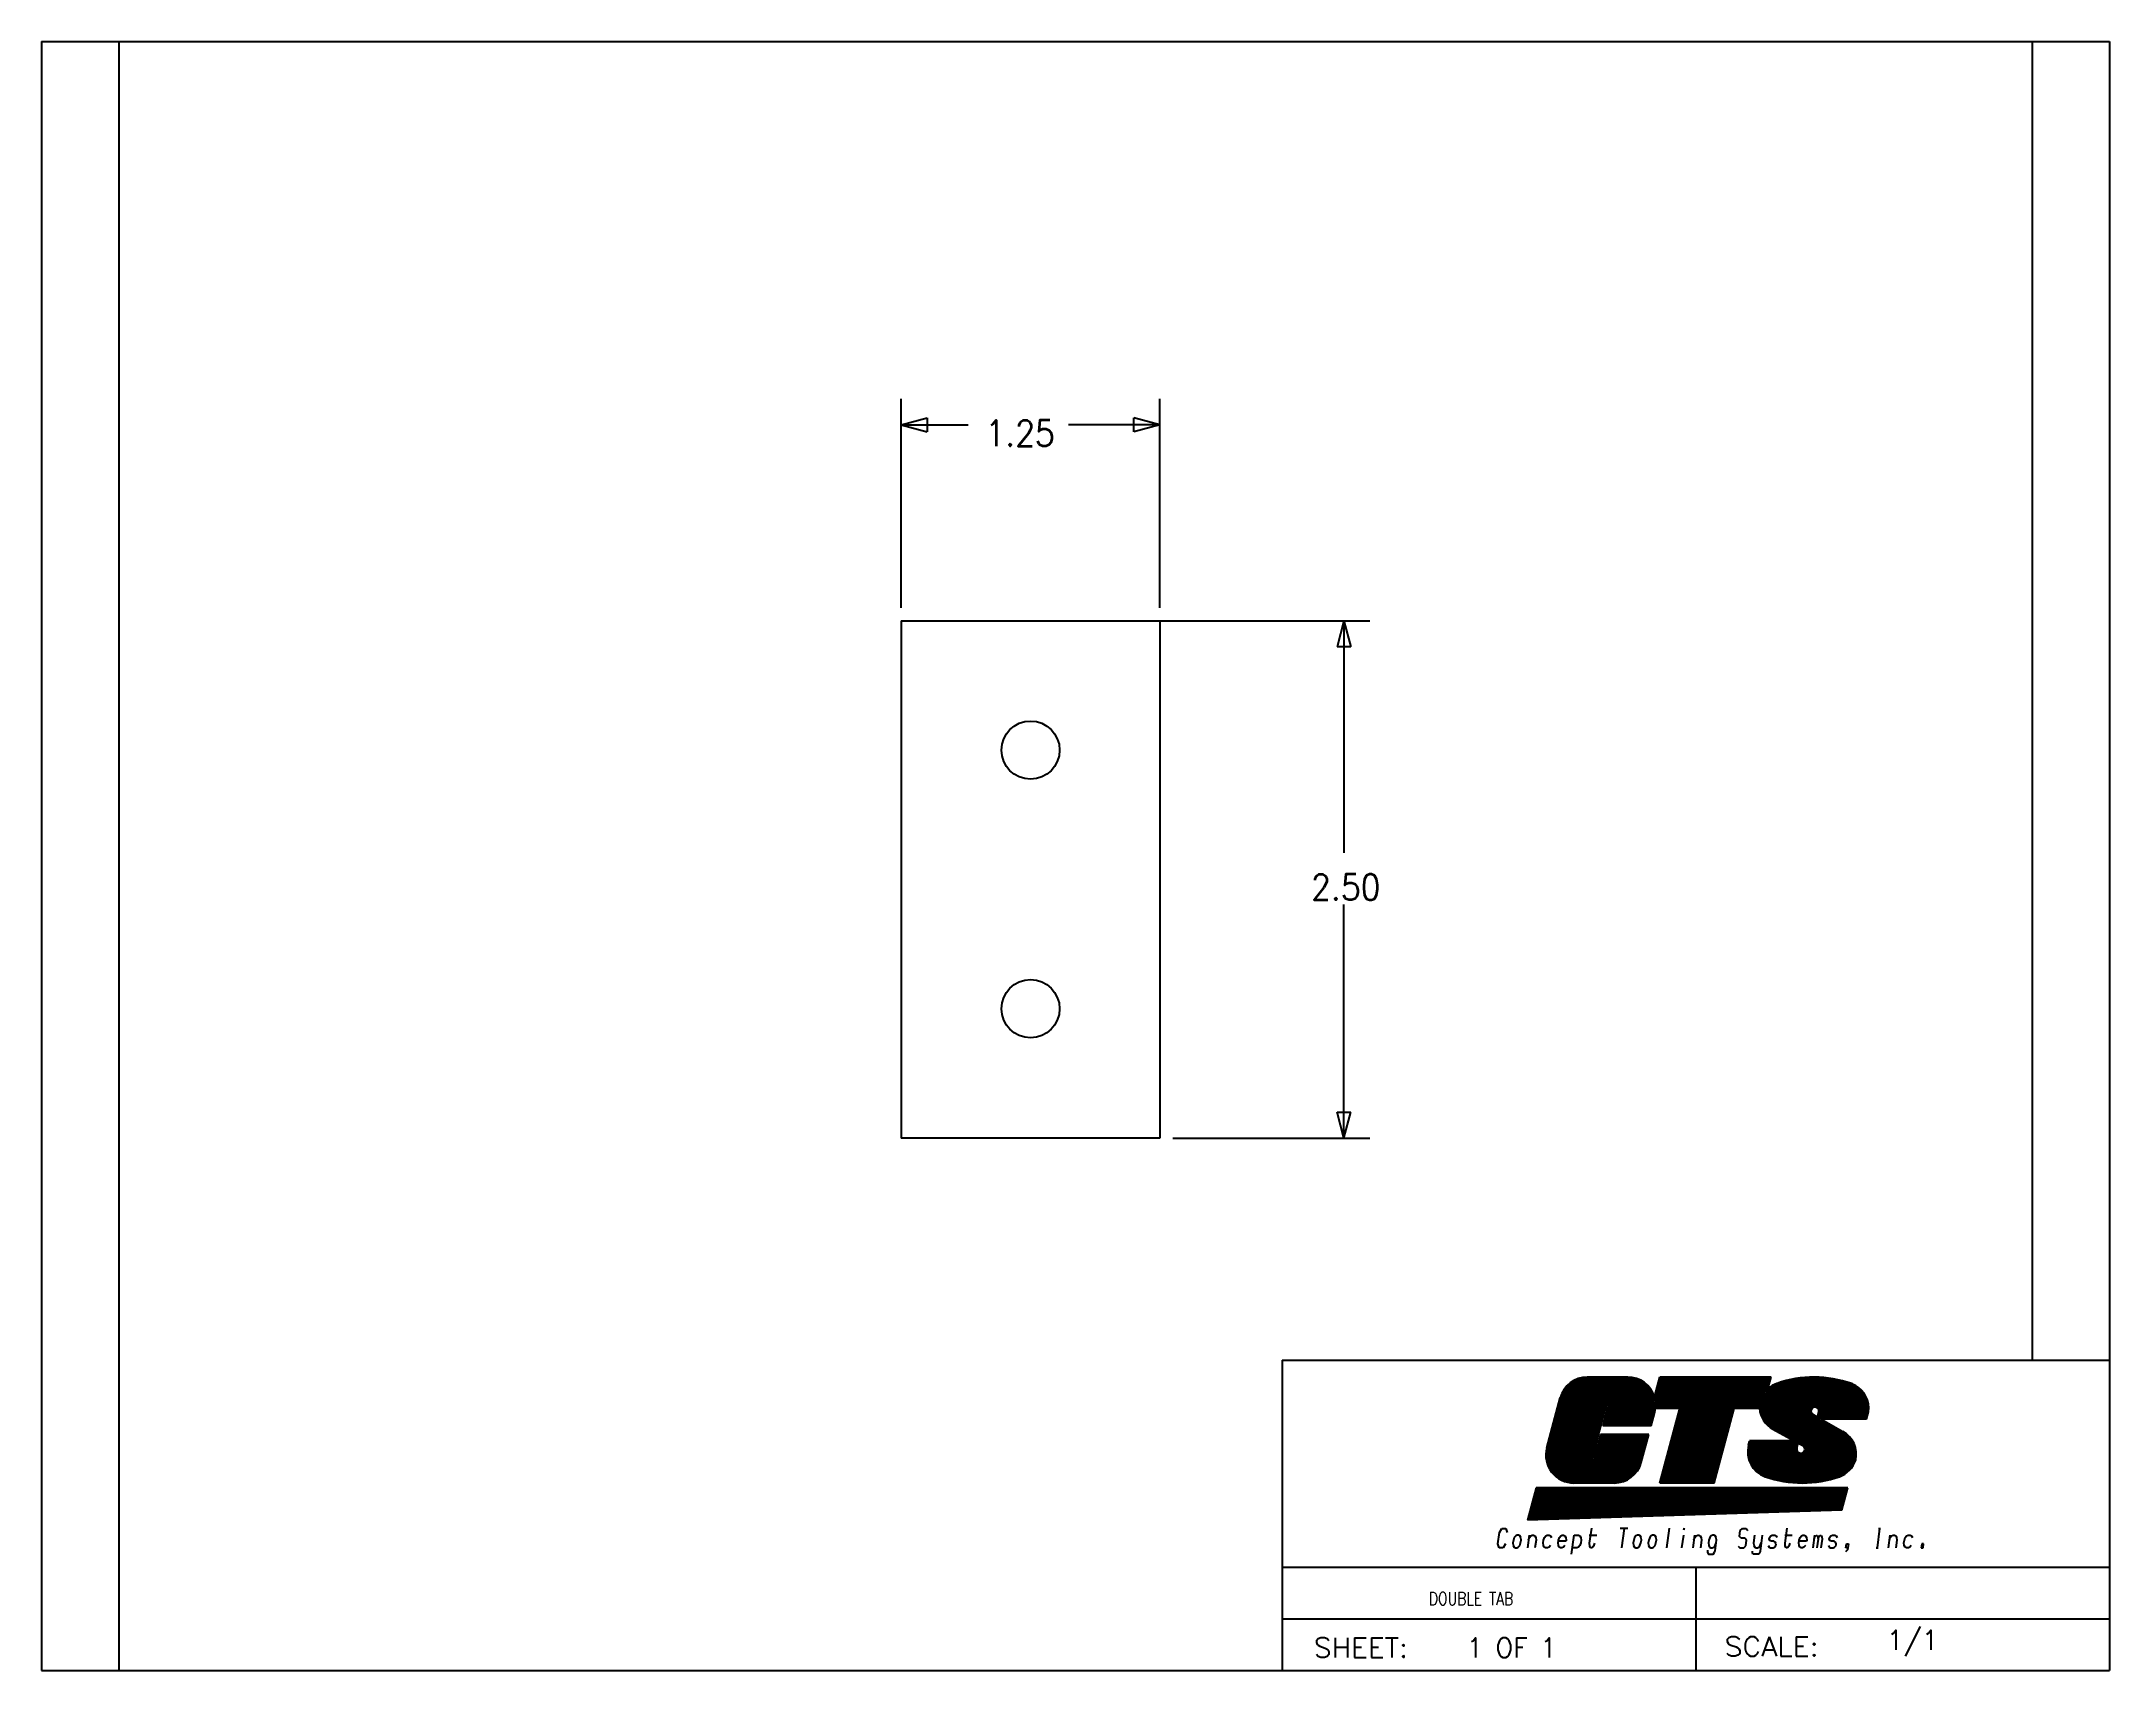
# Model space of a CAD drawing. Header units: inches. Extents: x 0.5 to 10.5, y 0.25 to 8.12.
import ezdxf

# ---------------------------------------------------------------- set-up
doc = ezdxf.new("R2010")
doc.units = ezdxf.units.IN
doc.header["$MEASUREMENT"] = 0
doc.layers.add('1', color=7, linetype='Continuous')
doc.styles.add('blockfont', font='simplex.shx')
doc.styles.add('kanji', font='simplex.shx', dxfattribs={"bigfont": 'bigfont'})
doc.dimstyles.get("Standard").update_dxf_attribs({"dimtxt": 0.18, "dimasz": 0.18, "dimexe": 0.18, "dimexo": 0.0625, "dimgap": 0.09, "dimtad": 0, "dimtih": 1, "dimtoh": 1, "dimdec": 4, "dimzin": 0, "dimdsep": 46, "dimtxsty": 'Standard', "dimcen": 0.09, "dimadec": 0, "dimazin": 0, "dimtfac": 1, "dimtdec": 4, "dimtofl": 0, "dimtmove": 0, "dimatfit": 3, "dimfxl": 0, "dimtolj": 1, "dimtzin": 0, "dimarcsym": 0})

msp = doc.modelspace()

# ---------------------------------------------------------------- texts
at = {"layer": '1', "color": 7, "attachment_point": 7, "line_spacing_factor": 0.903614}
for s, insert, char_height, style in [('\\W00.789;\\fsimplex.shx;DOUBLE TAB', (7.2082, 0.5668), 0.0625, 'blockfont'), ('\\W01.068;\\fsimplex.shx;SHEET:', (6.6518, 0.3142), 0.093775, 'kanji'), ('\\W00.964;\\fsimplex.shx;1 OF 1', (7.3913, 0.3142), 0.093775, 'kanji'), ('\\W01.079;\\fsimplex.shx;SCALE:', (8.6377, 0.3198), 0.093775, 'kanji'), ('\\W01.003;\\fsimplex.shx;1/1', (9.4226, 0.3198), 0.093775, 'kanji')]:
    msp.add_mtext(s, dxfattribs=dict(at, insert=insert, char_height=char_height, style=style))

# ---------------------------------------------------------------- blocks, each defined once
blk = doc.blocks.new('_D0')
at = {"layer": '1', "color": 7}
for p, q in [((5.3461, 5.3242), (6.9231, 5.3242)), ((6.7981, 5.3242), (6.7646, 5.1992)), ((6.7981, 5.3242), (6.7981, 4.2029)), ((6.7981, 5.3242), (6.8316, 5.1992)), ((6.8316, 5.1992), (6.7646, 5.1992)), ((6.7981, 2.8242), (6.7981, 3.9529)), ((6.7981, 2.8242), (6.7646, 2.9492)), ((6.7646, 2.9492), (6.8316, 2.9492)), ((6.7981, 2.8242), (6.8316, 2.9492)), ((5.9701, 2.8242), (6.9231, 2.8242))]:
    blk.add_line(p, q, dxfattribs=at)
at = {"layer": '1', "color": 7, "insert": (6.6389, 3.975), "char_height": 0.125, "attachment_point": 7, "line_spacing_factor": 0.903614, "style": 'blockfont'}
blk.add_mtext('\\W00.896;\\fsimplex.shx;2.50', dxfattribs=at)
blk = doc.blocks.new('_D1')
at = {"layer": '1', "color": 7}
for p, q in [((4.6576, 5.3867), (4.6576, 6.3966)), ((4.6576, 6.2716), (4.7826, 6.3051)), ((4.7826, 6.3051), (4.7826, 6.2381)), ((5.9076, 6.2716), (5.7826, 6.3051)), ((5.7826, 6.2381), (5.7826, 6.3051)), ((5.9076, 5.3867), (5.9076, 6.3966)), ((4.6576, 6.2716), (4.9814, 6.2716)), ((4.6576, 6.2716), (4.7826, 6.2381)), ((5.9076, 6.2716), (5.4655, 6.2716)), ((5.9076, 6.2716), (5.7826, 6.2381))]:
    blk.add_line(p, q, dxfattribs=at)
at = {"layer": '1', "color": 7, "insert": (5.0642, 6.1687), "char_height": 0.125, "attachment_point": 7, "line_spacing_factor": 0.903614, "style": 'blockfont'}
blk.add_mtext('\\W00.896;\\fsimplex.shx;1.25', dxfattribs=at)

# ---------------------------------------------------------------- dimensions: what is measured, and where the dimension line sits
at = {"layer": '1', "color": 7, "lineweight": -3}
dim = msp.add_linear_dim(base=(5.9076, 6.2716), p1=(4.6576, 5.3867), p2=(5.9076, 5.3867), text=' <> ', dimstyle='Standard', override={"dimtxt": 0.125, "dimasz": 0.125, "dimexe": 0.125, "dimgap": 0.0625, "dimdec": 2, "dimblk1": 'CLOSEDBLANK', "dimclrd": 7, "dimclre": 7, "dimclrt": 7, "dimtm": -0.005, "dimtdec": 3}, dxfattribs=at)
dim.commit()
dim.dimension.update_dxf_attribs({"geometry": '_D1', "text_midpoint": (5.2234, 6.2716)})
dim = msp.add_linear_dim(base=(6.7981, 2.8242), p1=(5.3461, 5.3242), p2=(5.9701, 2.8242), angle=90, text=' <> ', dimstyle='Standard', override={"dimtxt": 0.125, "dimasz": 0.125, "dimexe": 0.125, "dimgap": 0.0625, "dimdec": 2, "dimblk1": 'CLOSEDBLANK', "dimclrd": 7, "dimclre": 7, "dimclrt": 7, "dimtm": -0.005, "dimtdec": 3}, dxfattribs=at)
dim.commit()
dim.dimension.update_dxf_attribs({"geometry": '_D0', "text_midpoint": (6.7981, 4.0779)})

# ---------------------------------------------------------------- linework, layer by layer
at = {"layer": '1', "color": 7}
for p, q in [((0.5, 8.125), (10.5, 8.125)), ((0.5, 8.125), (0.5, 0.25)), ((0.875, 8.125), (0.875, 0.25)), ((10.125, 8.125), (10.125, 1.75)), ((10.5, 8.125), (10.5, 0.25)), ((6.5, 1.75), (10.5, 1.75)), ((6.5, 1.75), (6.5, 0.25)), ((8.1699, 1.6688), (7.974, 1.6688)), ((8.1699, 1.6638), (7.974, 1.6638)), ((8.1699, 1.6588), (7.974, 1.6588)), ((8.2973, 1.5262), (8.3328, 1.6588)), ((8.2993, 1.5724), (8.3251, 1.6688)), ((8.2995, 1.554), (8.329, 1.6638)), ((8.8629, 1.6688), (8.3251, 1.6688)), ((8.8564, 1.6638), (8.329, 1.6638)), ((8.8498, 1.6588), (8.3328, 1.6588)), ((8.8203, 1.5485), (8.8498, 1.6588)), ((8.8376, 1.594), (8.8564, 1.6638)), ((8.8477, 1.6121), (8.8629, 1.6688)), ((7.7787, 1.3266), (7.8436, 1.5688)), ((7.7836, 1.3253), (7.8485, 1.5675)), ((7.7884, 1.324), (7.8533, 1.5662)), ((8.0604, 1.5536), (7.987, 1.2798)), ((8.0652, 1.5523), (7.9918, 1.2785)), ((8.07, 1.551), (7.9967, 1.2772)), ((8.0799, 1.5483), (8.0492, 1.434)), ((8.0847, 1.547), (8.0558, 1.439)), ((8.0895, 1.5457), (8.0623, 1.444)), ((8.2752, 1.444), (8.2907, 1.5015)), ((8.2791, 1.439), (8.2955, 1.5002)), ((8.2945, 1.5709), (8.2995, 1.554)), ((8.4345, 1.5262), (8.2973, 1.5262)), ((8.2988, 1.5168), (8.2994, 1.5212)), ((8.4279, 1.5212), (8.2994, 1.5212)), ((8.4214, 1.5162), (8.3038, 1.5162)), ((8.3251, 1.1567), (8.4214, 1.5162)), ((8.3316, 1.1617), (8.4279, 1.5212)), ((8.3381, 1.1667), (8.4345, 1.5262)), ((8.5808, 1.1667), (8.6771, 1.5262)), ((8.5846, 1.1617), (8.6809, 1.5212)), ((8.5884, 1.1567), (8.6848, 1.5162)), ((8.8143, 1.5262), (8.6771, 1.5262)), ((8.8111, 1.5212), (8.6809, 1.5212)), ((8.8066, 1.5162), (8.6848, 1.5162)), ((8.8116, 1.5167), (8.8111, 1.5212)), ((8.8143, 1.5262), (8.816, 1.5326)), ((8.816, 1.5326), (8.8203, 1.5485)), ((9.3167, 1.4752), (9.324, 1.5027)), ((9.3205, 1.4702), (9.329, 1.5018)), ((9.3243, 1.4652), (9.3339, 1.5008)), ((9.329, 1.5021), (9.329, 1.5018)), ((9.3339, 1.5014), (9.3339, 1.5008)), ((8.2829, 1.434), (8.0492, 1.434)), ((8.2791, 1.439), (8.0558, 1.439)), ((8.2752, 1.444), (8.0623, 1.444)), ((8.2829, 1.434), (8.3003, 1.4989)), ((8.8717, 1.4174), (8.9754, 1.3602)), ((8.8741, 1.4218), (8.9948, 1.3552)), ((8.8765, 1.4262), (9.0209, 1.3466)), ((9.0609, 1.4791), (9.2058, 1.397)), ((9.0633, 1.4834), (9.0894, 1.4687)), ((9.0658, 1.4878), (9.0875, 1.4755)), ((9.0866, 1.4702), (9.2083, 1.4013)), ((9.0875, 1.4755), (9.0939, 1.4995)), ((9.0913, 1.4702), (9.0988, 1.4983)), ((9.3205, 1.4702), (9.0913, 1.4702)), ((9.0978, 1.4752), (9.1036, 1.497)), ((9.3167, 1.4752), (9.0978, 1.4752)), ((9.3243, 1.4652), (9.1055, 1.4652)), ((9.1055, 1.4652), (9.2107, 1.4057)), ((8.0378, 1.3915), (8.0065, 1.2745)), ((8.0417, 1.3865), (8.0113, 1.2732)), ((8.0455, 1.3815), (8.0162, 1.2719)), ((8.2715, 1.3915), (8.0378, 1.3915)), ((8.265, 1.3865), (8.0417, 1.3865)), ((8.2585, 1.3815), (8.0455, 1.3815)), ((8.2258, 1.2593), (8.2585, 1.3815)), ((8.2306, 1.258), (8.265, 1.3865)), ((8.2354, 1.2567), (8.2715, 1.3915)), ((8.7541, 1.3402), (8.7595, 1.3602)), ((8.7589, 1.3389), (8.7633, 1.3552)), ((8.9754, 1.3602), (8.7595, 1.3602)), ((8.9907, 1.3552), (8.7633, 1.3552)), ((8.7638, 1.3376), (8.7672, 1.3502)), ((8.9842, 1.3502), (8.7672, 1.3502)), ((8.9784, 1.3285), (8.9842, 1.3502)), ((8.9832, 1.3272), (8.9907, 1.3552)), ((8.9881, 1.3259), (8.9944, 1.3497)), ((8.9925, 1.3565), (9.0184, 1.3422)), ((8.9944, 1.3497), (9.016, 1.3378)), ((9.2675, 1.2693), (9.2676, 1.2696)), ((9.2676, 1.2698), (9.2676, 1.2696)), ((9.2722, 1.2677), (9.2724, 1.2683)), ((9.2725, 1.2688), (9.2724, 1.2683)), ((7.727, 1.1337), (7.6852, 0.9775)), ((7.7309, 1.1287), (7.6918, 0.9827)), ((7.7347, 1.1237), (7.6983, 0.9879)), ((9.2337, 1.1337), (7.727, 1.1337)), ((9.2272, 1.1287), (7.7309, 1.1287)), ((9.2206, 1.1237), (7.7347, 1.1237)), ((8.105, 1.1667), (7.9091, 1.1667)), ((8.105, 1.1617), (7.9091, 1.1617)), ((8.105, 1.1567), (7.9091, 1.1567)), ((8.5884, 1.1567), (8.3251, 1.1567)), ((8.5846, 1.1617), (8.3316, 1.1617)), ((8.5808, 1.1667), (8.3381, 1.1667)), ((9.1971, 1.0359), (9.2206, 1.1237)), ((9.201, 1.031), (9.2272, 1.1287)), ((9.2049, 1.0262), (9.2337, 1.1337)), ((9.2049, 1.0262), (7.6852, 0.9775)), ((9.201, 1.031), (7.6918, 0.9827)), ((9.1971, 1.0359), (7.6983, 0.9879)), ((7.542, 0.8621), (7.5495, 0.9179)), ((7.5495, 0.9179), (7.561, 0.9369)), ((7.561, 0.9369), (7.5799, 0.9369)), ((7.5799, 0.9369), (7.5864, 0.9179)), ((7.6282, 0.9019), (7.6217, 0.893)), ((7.6357, 0.9049), (7.6282, 0.9019)), ((7.6417, 0.9049), (7.6357, 0.9049)), ((7.6481, 0.9019), (7.6417, 0.9049)), ((7.6526, 0.893), (7.6481, 0.9019)), ((7.6929, 0.9049), (7.6849, 0.8431)), ((7.6944, 0.893), (7.7009, 0.9019)), ((7.7009, 0.9019), (7.7084, 0.9049)), ((7.7084, 0.9049), (7.7144, 0.9049)), ((7.7144, 0.9049), (7.7209, 0.9019)), ((7.7209, 0.9019), (7.7253, 0.893)), ((7.7671, 0.893), (7.7736, 0.9019)), ((7.7736, 0.9019), (7.7811, 0.9049)), ((7.7811, 0.9049), (7.7906, 0.9049)), ((7.7906, 0.9049), (7.7971, 0.9019)), ((7.7971, 0.9019), (7.8015, 0.893)), ((7.8398, 0.893), (7.8463, 0.9019)), ((7.8463, 0.9019), (7.8538, 0.9049)), ((7.8538, 0.9049), (7.8598, 0.9049)), ((7.8598, 0.9049), (7.8663, 0.9019)), ((7.8663, 0.9019), (7.8708, 0.893)), ((7.8986, 0.8132), (7.911, 0.9049)), ((7.911, 0.9049), (7.9325, 0.9049)), ((7.9325, 0.9049), (7.939, 0.9019)), ((7.939, 0.9019), (7.9435, 0.893)), ((7.9838, 0.9049), (8.0207, 0.9049)), ((7.9857, 0.866), (7.9957, 0.9379)), ((8.1706, 0.9369), (8.1337, 0.9369)), ((8.1521, 0.9369), (8.1396, 0.8431)), ((8.2099, 0.9019), (8.2034, 0.893)), ((8.2173, 0.9049), (8.2099, 0.9019)), ((8.2233, 0.9049), (8.2173, 0.9049)), ((8.2298, 0.9019), (8.2233, 0.9049)), ((8.2343, 0.893), (8.2298, 0.9019)), ((8.2826, 0.9019), (8.2761, 0.893)), ((8.29, 0.9049), (8.2826, 0.9019)), ((8.296, 0.9049), (8.29, 0.9049)), ((8.3025, 0.9019), (8.296, 0.9049)), ((8.307, 0.893), (8.3025, 0.9019)), ((8.3702, 0.9379), (8.3578, 0.8431)), ((8.4389, 0.9049), (8.4305, 0.8431)), ((8.4429, 0.9379), (8.4414, 0.9349)), ((8.4414, 0.9349), (8.4419, 0.9309)), ((8.4419, 0.9309), (8.4434, 0.9349)), ((8.4434, 0.9349), (8.4429, 0.9379)), ((8.4927, 0.9049), (8.4847, 0.8431)), ((8.4942, 0.893), (8.5007, 0.9019)), ((8.5007, 0.9019), (8.5082, 0.9049)), ((8.5082, 0.9049), (8.5141, 0.9049)), ((8.5141, 0.9049), (8.5206, 0.9019)), ((8.5206, 0.9019), (8.5251, 0.893)), ((8.5734, 0.9019), (8.5669, 0.893)), ((8.5809, 0.9049), (8.5734, 0.9019)), ((8.5868, 0.9049), (8.5809, 0.9049)), ((8.5933, 0.9019), (8.5868, 0.9049)), ((8.5978, 0.893), (8.5933, 0.9019)), ((8.7098, 0.899), (8.7133, 0.9279)), ((8.7133, 0.9279), (8.7243, 0.9369)), ((8.7243, 0.9369), (8.7432, 0.9369)), ((8.7432, 0.9369), (8.7512, 0.9279)), ((8.7835, 0.9049), (8.7785, 0.868)), ((8.8204, 0.9049), (8.8099, 0.8271)), ((8.8547, 0.893), (8.8612, 0.9019)), ((8.8612, 0.9019), (8.8687, 0.9049)), ((8.8687, 0.9049), (8.8807, 0.9049)), ((8.8807, 0.9049), (8.8871, 0.9019)), ((8.8871, 0.9019), (8.8916, 0.893)), ((8.9289, 0.9049), (8.9658, 0.9049)), ((8.9309, 0.866), (8.9409, 0.9379)), ((9.0031, 0.893), (9.0096, 0.9019)), ((9.0096, 0.9019), (9.0171, 0.9049)), ((9.0171, 0.9049), (9.0231, 0.9049)), ((9.0231, 0.9049), (9.0296, 0.9019)), ((9.0296, 0.9019), (9.0341, 0.893)), ((9.0664, 0.8431), (9.0743, 0.9049)), ((9.0748, 0.897), (9.0808, 0.9039)), ((9.0808, 0.9039), (9.0858, 0.9039)), ((9.0858, 0.9039), (9.0898, 0.897)), ((9.0933, 0.897), (9.0993, 0.9039)), ((9.0993, 0.9039), (9.1053, 0.9039)), ((9.1053, 0.9039), (9.1088, 0.897)), ((9.1456, 0.893), (9.152, 0.9019)), ((9.152, 0.9019), (9.1595, 0.9049)), ((9.1595, 0.9049), (9.1715, 0.9049)), ((9.1715, 0.9049), (9.178, 0.9019)), ((9.178, 0.9019), (9.1825, 0.893)), ((9.3876, 0.9369), (9.3756, 0.8431)), ((9.3831, 0.9369), (9.3926, 0.9369)), ((9.4379, 0.9049), (9.4299, 0.8431)), ((9.4394, 0.893), (9.4459, 0.9019)), ((9.4459, 0.9019), (9.4533, 0.9049)), ((9.4533, 0.9049), (9.4593, 0.9049)), ((9.4593, 0.9049), (9.4658, 0.9019)), ((9.4658, 0.9019), (9.4703, 0.893)), ((9.5121, 0.893), (9.5186, 0.9019)), ((9.5186, 0.9019), (9.526, 0.9049)), ((9.526, 0.9049), (9.5355, 0.9049)), ((9.5355, 0.9049), (9.542, 0.9019)), ((9.542, 0.9019), (9.5465, 0.893)), ((7.5485, 0.8431), (7.542, 0.8621)), ((7.567, 0.8431), (7.5485, 0.8431)), ((7.5784, 0.8621), (7.567, 0.8431)), ((7.6172, 0.881), (7.6152, 0.868)), ((7.6152, 0.868), (7.6167, 0.8551)), ((7.6167, 0.8551), (7.6207, 0.8461)), ((7.6217, 0.893), (7.6172, 0.881)), ((7.6207, 0.8461), (7.6272, 0.8431)), ((7.6272, 0.8431), (7.6337, 0.8431)), ((7.6337, 0.8431), (7.6407, 0.8461)), ((7.6407, 0.8461), (7.6476, 0.8551)), ((7.6476, 0.8551), (7.6521, 0.868)), ((7.6521, 0.868), (7.6541, 0.881)), ((7.6541, 0.881), (7.6526, 0.893)), ((7.6899, 0.881), (7.6944, 0.893)), ((7.7268, 0.881), (7.7214, 0.8431)), ((7.7253, 0.893), (7.7268, 0.881)), ((7.7606, 0.868), (7.7626, 0.881)), ((7.7621, 0.8551), (7.7606, 0.868)), ((7.7661, 0.8461), (7.7621, 0.8551)), ((7.7626, 0.881), (7.7671, 0.893)), ((7.7726, 0.8431), (7.7661, 0.8461)), ((7.7826, 0.8431), (7.7726, 0.8431)), ((7.7896, 0.8461), (7.7826, 0.8431)), ((7.7961, 0.8551), (7.7896, 0.8461)), ((7.8334, 0.868), (7.8353, 0.881)), ((7.8349, 0.8551), (7.8334, 0.868)), ((7.8713, 0.875), (7.8344, 0.875)), ((7.8388, 0.8461), (7.8349, 0.8551)), ((7.8353, 0.881), (7.8398, 0.893)), ((7.8453, 0.8431), (7.8388, 0.8461)), ((7.8518, 0.8431), (7.8453, 0.8431)), ((7.8588, 0.8461), (7.8518, 0.8431)), ((7.8658, 0.8551), (7.8588, 0.8461)), ((7.8708, 0.893), (7.8723, 0.881)), ((7.8723, 0.881), (7.8713, 0.875)), ((7.9245, 0.8431), (7.9031, 0.8431)), ((7.9315, 0.8461), (7.9245, 0.8431)), ((7.9385, 0.8551), (7.9315, 0.8461)), ((7.943, 0.868), (7.9385, 0.8551)), ((7.945, 0.881), (7.943, 0.868)), ((7.9435, 0.893), (7.945, 0.881)), ((7.9862, 0.8521), (7.9857, 0.866)), ((7.9907, 0.8441), (7.9862, 0.8521)), ((7.9977, 0.8441), (7.9907, 0.8441)), ((8.0042, 0.8521), (7.9977, 0.8441)), ((8.0087, 0.866), (8.0042, 0.8521)), ((8.1989, 0.881), (8.1969, 0.868)), ((8.1969, 0.868), (8.1984, 0.8551)), ((8.1984, 0.8551), (8.2024, 0.8461)), ((8.2034, 0.893), (8.1989, 0.881)), ((8.2024, 0.8461), (8.2089, 0.8431)), ((8.2089, 0.8431), (8.2153, 0.8431)), ((8.2153, 0.8431), (8.2223, 0.8461)), ((8.2223, 0.8461), (8.2293, 0.8551)), ((8.2293, 0.8551), (8.2338, 0.868)), ((8.2338, 0.868), (8.2358, 0.881)), ((8.2358, 0.881), (8.2343, 0.893)), ((8.2716, 0.881), (8.2696, 0.868)), ((8.2696, 0.868), (8.2711, 0.8551)), ((8.2711, 0.8551), (8.2751, 0.8461)), ((8.2761, 0.893), (8.2716, 0.881)), ((8.2751, 0.8461), (8.2816, 0.8431)), ((8.2816, 0.8431), (8.288, 0.8431)), ((8.288, 0.8431), (8.295, 0.8461)), ((8.295, 0.8461), (8.302, 0.8551)), ((8.302, 0.8551), (8.3065, 0.868)), ((8.3065, 0.868), (8.3085, 0.881)), ((8.3085, 0.881), (8.307, 0.893)), ((8.4897, 0.881), (8.4942, 0.893)), ((8.5266, 0.881), (8.5211, 0.8431)), ((8.5251, 0.893), (8.5266, 0.881)), ((8.5559, 0.8321), (8.5554, 0.8222)), ((8.5554, 0.8222), (8.5584, 0.8142)), ((8.5584, 0.8142), (8.5614, 0.8132)), ((8.5624, 0.881), (8.5604, 0.868)), ((8.5604, 0.868), (8.5619, 0.8551)), ((8.5614, 0.8132), (8.5814, 0.8132)), ((8.5619, 0.8551), (8.5659, 0.8461)), ((8.5669, 0.893), (8.5624, 0.881)), ((8.5659, 0.8461), (8.5724, 0.8431)), ((8.5724, 0.8431), (8.5789, 0.8431)), ((8.5789, 0.8431), (8.5858, 0.8461)), ((8.5814, 0.8132), (8.5853, 0.8142)), ((8.5853, 0.8142), (8.5903, 0.8222)), ((8.5858, 0.8461), (8.5928, 0.8551)), ((8.5903, 0.8222), (8.5923, 0.8291)), ((8.5923, 0.8291), (8.5993, 0.881)), ((8.5928, 0.8551), (8.5973, 0.868)), ((8.5993, 0.881), (8.5978, 0.893)), ((8.7033, 0.8521), (8.7113, 0.8431)), ((8.7183, 0.89), (8.7098, 0.899)), ((8.7113, 0.8431), (8.7308, 0.8431)), ((8.7367, 0.89), (8.7183, 0.89)), ((8.7308, 0.8431), (8.7412, 0.8531)), ((8.7447, 0.88), (8.7367, 0.89)), ((8.7412, 0.8531), (8.7447, 0.88)), ((8.773, 0.8192), (8.773, 0.8271)), ((8.775, 0.8132), (8.773, 0.8192)), ((8.777, 0.8132), (8.775, 0.8132)), ((8.802, 0.8132), (8.777, 0.8132)), ((8.7785, 0.868), (8.78, 0.8551)), ((8.78, 0.8551), (8.784, 0.8461)), ((8.784, 0.8461), (8.7905, 0.8431)), ((8.7905, 0.8431), (8.797, 0.8431)), ((8.797, 0.8431), (8.804, 0.8461)), ((8.8045, 0.8132), (8.802, 0.8132)), ((8.804, 0.8461), (8.8109, 0.8551)), ((8.808, 0.8192), (8.8045, 0.8132)), ((8.8099, 0.8271), (8.808, 0.8192)), ((8.8109, 0.8551), (8.8154, 0.868)), ((8.8497, 0.8551), (8.8537, 0.8461)), ((8.8537, 0.885), (8.8547, 0.893)), ((8.8582, 0.877), (8.8537, 0.885)), ((8.8537, 0.8461), (8.8602, 0.8431)), ((8.8647, 0.875), (8.8582, 0.877)), ((8.8602, 0.8431), (8.8727, 0.8431)), ((8.8767, 0.875), (8.8647, 0.875)), ((8.8727, 0.8431), (8.8797, 0.8461)), ((8.8832, 0.871), (8.8767, 0.875)), ((8.8797, 0.8461), (8.8866, 0.8551)), ((8.8876, 0.8631), (8.8832, 0.871)), ((8.8866, 0.8551), (8.8876, 0.8631)), ((8.9314, 0.8521), (8.9309, 0.866)), ((8.9359, 0.8441), (8.9314, 0.8521)), ((8.9429, 0.8441), (8.9359, 0.8441)), ((8.9494, 0.8521), (8.9429, 0.8441)), ((8.9539, 0.866), (8.9494, 0.8521)), ((8.9967, 0.868), (8.9986, 0.881)), ((8.9981, 0.8551), (8.9967, 0.868)), ((9.0346, 0.875), (8.9976, 0.875)), ((9.0021, 0.8461), (8.9981, 0.8551)), ((8.9986, 0.881), (9.0031, 0.893)), ((9.0086, 0.8431), (9.0021, 0.8461)), ((9.0151, 0.8431), (9.0086, 0.8431)), ((9.0221, 0.8461), (9.0151, 0.8431)), ((9.0291, 0.8551), (9.0221, 0.8461)), ((9.0341, 0.893), (9.0355, 0.881)), ((9.0355, 0.881), (9.0346, 0.875)), ((9.0719, 0.886), (9.0748, 0.897)), ((9.0908, 0.886), (9.0848, 0.8431)), ((9.0898, 0.897), (9.0908, 0.886)), ((9.0908, 0.886), (9.0933, 0.897)), ((9.1093, 0.886), (9.1033, 0.8431)), ((9.1088, 0.897), (9.1093, 0.886)), ((9.1406, 0.8551), (9.1446, 0.8461)), ((9.1446, 0.885), (9.1456, 0.893)), ((9.149, 0.877), (9.1446, 0.885)), ((9.1446, 0.8461), (9.151, 0.8431)), ((9.1555, 0.875), (9.149, 0.877)), ((9.151, 0.8431), (9.1635, 0.8431)), ((9.1675, 0.875), (9.1555, 0.875)), ((9.1635, 0.8431), (9.1705, 0.8461)), ((9.174, 0.871), (9.1675, 0.875)), ((9.1705, 0.8461), (9.1775, 0.8551)), ((9.1785, 0.8631), (9.174, 0.871)), ((9.1775, 0.8551), (9.1785, 0.8631)), ((9.2332, 0.8341), (9.2227, 0.8242)), ((9.2252, 0.8431), (9.2277, 0.8621)), ((9.2347, 0.8431), (9.2252, 0.8431)), ((9.2277, 0.8621), (9.2372, 0.8621)), ((9.2372, 0.8621), (9.2332, 0.8341)), ((9.3707, 0.8431), (9.3801, 0.8431)), ((9.4349, 0.881), (9.4394, 0.893)), ((9.4718, 0.881), (9.4663, 0.8431)), ((9.4703, 0.893), (9.4718, 0.881)), ((9.5056, 0.868), (9.5076, 0.881)), ((9.5071, 0.8551), (9.5056, 0.868)), ((9.5111, 0.8461), (9.5071, 0.8551)), ((9.5076, 0.881), (9.5121, 0.893)), ((9.5176, 0.8431), (9.5111, 0.8461)), ((9.5275, 0.8431), (9.5176, 0.8431)), ((9.5345, 0.8461), (9.5275, 0.8431)), ((9.541, 0.8551), (9.5345, 0.8461)), ((9.5913, 0.8621), (9.5888, 0.8431)), ((9.5888, 0.8431), (9.5982, 0.8431)), ((9.6007, 0.8621), (9.5913, 0.8621)), ((9.5982, 0.8431), (9.6007, 0.8621)), ((6.5, 0.75), (10.5, 0.75)), ((8.5, 0.75), (8.5, 0.25)), ((6.5, 0.5), (10.5, 0.5)), ((0.5, 0.25), (10.5, 0.25))]:
    msp.add_line(p, q, dxfattribs=at)
at = {"layer": '1', "color": 252}
for p, q in [((4.6576, 5.3242), (5.9076, 5.3242)), ((4.6576, 5.3242), (4.6576, 2.8242)), ((5.9076, 5.3242), (5.9076, 2.8242)), ((5.9076, 2.8242), (4.6576, 2.8242))]:
    msp.add_line(p, q, dxfattribs=at)
at = {"layer": '1', "color": 98}
for p, q in [((7.7845, 1.2816), (7.8711, 1.6048)), ((7.7873, 1.2638), (7.8824, 1.6189)), ((7.7911, 1.2503), (7.8925, 1.6286)), ((7.7957, 1.2392), (7.902, 1.636)), ((7.8006, 1.2296), (7.911, 1.6418)), ((7.8058, 1.2212), (7.9198, 1.6465)), ((7.8114, 1.2138), (7.9283, 1.6502)), ((7.8171, 1.2071), (7.9366, 1.6531)), ((7.823, 1.2011), (7.9447, 1.6553)), ((7.829, 1.1957), (7.9526, 1.657)), ((7.8352, 1.1909), (7.9606, 1.6588)), ((7.8415, 1.1865), (7.9681, 1.6587)), ((7.848, 1.1826), (7.9756, 1.6588)), ((7.8546, 1.1792), (7.9831, 1.6588)), ((7.8613, 1.1762), (7.9906, 1.6588)), ((7.8681, 1.1736), (7.9981, 1.6588)), ((7.875, 1.1714), (8.0056, 1.6588)), ((7.882, 1.1696), (8.0131, 1.6588)), ((7.8892, 1.1683), (8.0206, 1.6588)), ((7.8964, 1.1673), (8.0281, 1.6588)), ((7.9037, 1.1667), (8.0356, 1.6588)), ((7.9112, 1.1667), (8.0431, 1.6588)), ((7.9187, 1.1667), (8.0506, 1.6588)), ((7.9262, 1.1667), (8.0581, 1.6588)), ((7.9337, 1.1667), (8.0656, 1.6588)), ((7.9412, 1.1667), (8.0731, 1.6588)), ((7.9487, 1.1667), (8.0806, 1.6588)), ((7.9562, 1.1667), (8.0881, 1.6588)), ((8.068, 1.444), (8.1256, 1.6588)), ((8.0702, 1.564), (8.0956, 1.6588)), ((8.0755, 1.444), (8.1331, 1.6588)), ((8.0778, 1.5645), (8.1031, 1.6588)), ((8.083, 1.444), (8.1406, 1.6588)), ((8.0845, 1.5613), (8.1106, 1.6588)), ((8.0897, 1.5528), (8.1181, 1.6588)), ((8.0905, 1.444), (8.1481, 1.6588)), ((8.098, 1.444), (8.1556, 1.6588)), ((8.1055, 1.444), (8.1631, 1.6588)), ((8.113, 1.444), (8.1706, 1.6588)), ((8.1205, 1.444), (8.178, 1.6586)), ((8.128, 1.444), (8.1853, 1.6579)), ((8.1355, 1.444), (8.1926, 1.6568)), ((8.143, 1.444), (8.1996, 1.6553)), ((8.1505, 1.444), (8.2066, 1.6533)), ((8.158, 1.444), (8.2135, 1.651)), ((8.1655, 1.444), (8.2203, 1.6482)), ((8.173, 1.444), (8.2269, 1.6451)), ((8.1805, 1.444), (8.2335, 1.6415)), ((8.188, 1.444), (8.2399, 1.6374)), ((8.1955, 1.444), (8.2462, 1.6329)), ((8.203, 1.444), (8.2523, 1.6278)), ((8.2105, 1.444), (8.2583, 1.6222)), ((8.218, 1.444), (8.2641, 1.616)), ((8.2255, 1.444), (8.2698, 1.609)), ((8.233, 1.444), (8.2752, 1.6013)), ((8.3034, 1.5262), (8.339, 1.6588)), ((8.3107, 1.5262), (8.3463, 1.6588)), ((8.318, 1.5262), (8.3535, 1.6588)), ((8.3253, 1.5262), (8.3608, 1.6588)), ((8.3326, 1.5262), (8.3681, 1.6588)), ((8.3398, 1.5262), (8.3754, 1.6588)), ((8.3454, 1.1667), (8.4773, 1.6588)), ((8.3471, 1.5262), (8.3827, 1.6588)), ((8.3527, 1.1667), (8.4846, 1.6588)), ((8.3544, 1.5262), (8.3899, 1.6588)), ((8.36, 1.1667), (8.4918, 1.6588)), ((8.3617, 1.5262), (8.3972, 1.6588)), ((8.3672, 1.1667), (8.4991, 1.6588)), ((8.3689, 1.5262), (8.4045, 1.6588)), ((8.3745, 1.1667), (8.5064, 1.6588)), ((8.3762, 1.5262), (8.4118, 1.6588)), ((8.3818, 1.1667), (8.5137, 1.6588)), ((8.3835, 1.5262), (8.4191, 1.6588)), ((8.3891, 1.1667), (8.521, 1.6588)), ((8.3908, 1.5262), (8.4263, 1.6588)), ((8.3964, 1.1667), (8.5282, 1.6588)), ((8.3981, 1.5262), (8.4336, 1.6588)), ((8.4036, 1.1667), (8.5355, 1.6588)), ((8.4053, 1.5262), (8.4409, 1.6588)), ((8.4109, 1.1667), (8.5428, 1.6588)), ((8.4126, 1.5262), (8.4482, 1.6588)), ((8.4182, 1.1667), (8.5501, 1.6588)), ((8.4199, 1.5262), (8.4554, 1.6588)), ((8.4255, 1.1667), (8.5574, 1.6588)), ((8.4272, 1.5262), (8.4627, 1.6588)), ((8.4328, 1.1667), (8.5646, 1.6588)), ((8.4345, 1.5262), (8.47, 1.6588)), ((8.44, 1.1667), (8.5719, 1.6588)), ((8.4473, 1.1667), (8.5792, 1.6588)), ((8.4546, 1.1667), (8.5865, 1.6588)), ((8.4619, 1.1667), (8.5938, 1.6588)), ((8.4692, 1.1667), (8.601, 1.6588)), ((8.4764, 1.1667), (8.6083, 1.6588)), ((8.4837, 1.1667), (8.6156, 1.6588)), ((8.491, 1.1667), (8.6229, 1.6588)), ((8.4983, 1.1667), (8.6302, 1.6588)), ((8.5056, 1.1667), (8.6374, 1.6588)), ((8.5128, 1.1667), (8.6447, 1.6588)), ((8.5201, 1.1667), (8.652, 1.6588)), ((8.5274, 1.1667), (8.6593, 1.6588)), ((8.5347, 1.1667), (8.6665, 1.6588)), ((8.5419, 1.1667), (8.6738, 1.6588)), ((8.5492, 1.1667), (8.6811, 1.6588)), ((8.5565, 1.1667), (8.6884, 1.6588)), ((8.5638, 1.1667), (8.6957, 1.6588)), ((8.5711, 1.1667), (8.7029, 1.6588)), ((8.5783, 1.1667), (8.7102, 1.6588)), ((8.682, 1.5262), (8.7175, 1.6588)), ((8.6892, 1.5262), (8.7248, 1.6588)), ((8.6965, 1.5262), (8.7321, 1.6588)), ((8.7038, 1.5262), (8.7393, 1.6588)), ((8.7111, 1.5262), (8.7466, 1.6588)), ((8.7184, 1.5262), (8.7539, 1.6588)), ((8.7256, 1.5262), (8.7612, 1.6588)), ((8.7329, 1.5262), (8.7685, 1.6588)), ((8.7402, 1.5262), (8.7757, 1.6588)), ((8.7475, 1.5262), (8.783, 1.6588)), ((8.7548, 1.5262), (8.7903, 1.6588)), ((8.762, 1.5262), (8.7976, 1.6588)), ((8.7693, 1.5262), (8.8049, 1.6588)), ((8.7766, 1.5262), (8.8121, 1.6588)), ((8.7839, 1.5262), (8.8194, 1.6588)), ((8.7911, 1.5262), (8.8267, 1.6588)), ((8.7984, 1.5262), (8.834, 1.6588)), ((8.8057, 1.5262), (8.8413, 1.6588)), ((8.813, 1.5262), (8.8485, 1.6588)), ((8.8241, 1.486), (8.8563, 1.6064)), ((8.8286, 1.4758), (8.8656, 1.6137)), ((8.8335, 1.4671), (8.8744, 1.6194)), ((8.8388, 1.4593), (8.8828, 1.6239)), ((8.8442, 1.4525), (8.8911, 1.6275)), ((8.8498, 1.4464), (8.8991, 1.6304)), ((8.8556, 1.4409), (8.9071, 1.633)), ((8.8616, 1.436), (8.9151, 1.6355)), ((8.8677, 1.4316), (8.923, 1.6379)), ((8.8739, 1.4277), (8.9309, 1.6401)), ((8.8803, 1.4241), (8.9387, 1.6422)), ((8.8866, 1.4206), (8.9465, 1.6441)), ((8.893, 1.4171), (8.9543, 1.6459)), ((8.8993, 1.4136), (8.962, 1.6476)), ((8.9056, 1.4101), (8.9697, 1.6492)), ((8.912, 1.4066), (8.9773, 1.6506)), ((8.9183, 1.4031), (8.985, 1.6519)), ((8.9247, 1.3996), (8.9926, 1.6531)), ((8.931, 1.3961), (9.0001, 1.6541)), ((8.9374, 1.3927), (9.0077, 1.6551)), ((8.9437, 1.3892), (9.0152, 1.6559)), ((8.95, 1.3857), (9.0227, 1.6567)), ((8.9564, 1.3822), (9.0301, 1.6573)), ((8.9627, 1.3787), (9.0375, 1.6578)), ((8.9691, 1.3752), (9.0449, 1.6582)), ((8.9754, 1.3717), (9.0523, 1.6585)), ((8.9817, 1.3682), (9.0596, 1.6587)), ((8.9881, 1.3647), (9.0669, 1.6588)), ((8.9944, 1.3612), (9.0742, 1.6588)), ((9.0008, 1.3577), (9.0814, 1.6587)), ((9.0522, 1.5226), (9.0887, 1.6585)), ((9.0616, 1.5304), (9.0959, 1.6582)), ((9.0697, 1.5333), (9.103, 1.6578)), ((9.0771, 1.5338), (9.1102, 1.6574)), ((9.084, 1.5325), (9.1173, 1.6568)), ((9.0905, 1.5296), (9.1244, 1.6561)), ((9.0965, 1.5248), (9.1315, 1.6553)), ((9.1017, 1.5172), (9.1385, 1.6545)), ((9.1036, 1.497), (9.1456, 1.6535)), ((9.1051, 1.4752), (9.1526, 1.6525)), ((9.1123, 1.4752), (9.1595, 1.6513)), ((9.1196, 1.4752), (9.1665, 1.6501)), ((9.1269, 1.4752), (9.1734, 1.6488)), ((9.1342, 1.4752), (9.1803, 1.6474)), ((9.1415, 1.4752), (9.1872, 1.6459)), ((9.1487, 1.4752), (9.194, 1.6443)), ((9.156, 1.4752), (9.2009, 1.6426)), ((9.1633, 1.4752), (9.2077, 1.6408)), ((9.1706, 1.4752), (9.2144, 1.639)), ((9.1779, 1.4752), (9.2212, 1.637)), ((9.1851, 1.4752), (9.2279, 1.635)), ((9.1924, 1.4752), (9.2346, 1.6328)), ((9.1997, 1.4752), (9.2413, 1.6306)), ((9.207, 1.4752), (9.248, 1.6283)), ((9.2143, 1.4752), (9.2546, 1.6257)), ((9.2215, 1.4752), (9.261, 1.6227)), ((9.2288, 1.4752), (9.2674, 1.6192)), ((9.2361, 1.4752), (9.2736, 1.6152)), ((9.2434, 1.4752), (9.2797, 1.6108)), ((9.2507, 1.4752), (9.2857, 1.6059)), ((9.2579, 1.4752), (9.2915, 1.6004)), ((8.2405, 1.444), (8.2803, 1.5925)), ((8.248, 1.444), (8.2851, 1.5824)), ((8.2555, 1.444), (8.2894, 1.5705)), ((8.263, 1.444), (8.293, 1.5557)), ((8.2705, 1.444), (8.2949, 1.5349)), ((8.8169, 1.5137), (8.8353, 1.5821)), ((8.82, 1.4981), (8.8464, 1.5967)), ((9.0071, 1.3542), (9.0463, 1.5004)), ((9.2652, 1.4752), (9.2971, 1.5942)), ((9.2725, 1.4752), (9.3025, 1.5873)), ((9.2798, 1.4752), (9.3077, 1.5796)), ((9.287, 1.4752), (9.3126, 1.5707)), ((9.2943, 1.4752), (9.3172, 1.5605)), ((9.3016, 1.4752), (9.3212, 1.5482)), ((9.3089, 1.4752), (9.3242, 1.5324)), ((9.3162, 1.4752), (9.3244, 1.5061)), ((9.0006, 1.1668), (9.0812, 1.4676)), ((9.0078, 1.1667), (9.0875, 1.464)), ((9.0135, 1.3507), (9.0505, 1.489)), ((9.0151, 1.1667), (9.0938, 1.4604)), ((9.0198, 1.3472), (9.056, 1.4825)), ((9.0224, 1.1667), (9.1001, 1.4568)), ((9.026, 1.343), (9.0622, 1.4783)), ((9.0297, 1.1669), (9.1064, 1.4532)), ((9.0315, 1.3365), (9.0685, 1.4747)), ((9.0357, 1.3251), (9.0748, 1.4711)), ((9.0371, 1.1671), (9.1128, 1.4497)), ((9.0444, 1.1675), (9.1191, 1.4461)), ((9.0519, 1.168), (9.1254, 1.4425)), ((9.0593, 1.1686), (9.1317, 1.4389)), ((9.0668, 1.1693), (9.1381, 1.4353)), ((9.0742, 1.1701), (9.1444, 1.4318)), ((9.0818, 1.171), (9.1507, 1.4282)), ((9.0893, 1.172), (9.157, 1.4246)), ((9.0969, 1.1731), (9.1633, 1.421)), ((9.1045, 1.1744), (9.1697, 1.4174)), ((9.1122, 1.1758), (9.176, 1.4139)), ((9.1199, 1.1773), (9.1823, 1.4103)), ((9.1276, 1.1789), (9.1886, 1.4067)), ((9.1353, 1.1807), (9.1949, 1.4031)), ((7.9937, 1.1667), (8.0513, 1.3815)), ((8.0012, 1.1667), (8.0588, 1.3815)), ((8.0087, 1.1667), (8.0663, 1.3815)), ((8.0162, 1.1667), (8.0738, 1.3815)), ((8.0237, 1.1667), (8.0813, 1.3815)), ((8.0312, 1.1667), (8.0888, 1.3815)), ((8.0387, 1.1667), (8.0963, 1.3815)), ((8.0462, 1.1667), (8.1038, 1.3815)), ((8.0537, 1.1667), (8.1113, 1.3815)), ((8.0612, 1.1667), (8.1188, 1.3815)), ((8.0687, 1.1667), (8.1263, 1.3815)), ((8.0762, 1.1667), (8.1338, 1.3815)), ((8.0837, 1.1667), (8.1413, 1.3815)), ((8.0912, 1.1667), (8.1488, 1.3815)), ((8.0988, 1.1668), (8.1563, 1.3815)), ((8.1062, 1.1667), (8.1638, 1.3815)), ((8.1138, 1.167), (8.1713, 1.3815)), ((8.1215, 1.1677), (8.1788, 1.3815)), ((8.1294, 1.169), (8.1863, 1.3815)), ((8.1374, 1.1709), (8.1938, 1.3815)), ((8.1455, 1.1734), (8.2013, 1.3815)), ((8.1539, 1.1766), (8.2088, 1.3815)), ((8.1625, 1.1806), (8.2163, 1.3815)), ((8.1713, 1.1857), (8.2238, 1.3815)), ((8.1805, 1.192), (8.2313, 1.3815)), ((8.1902, 1.2002), (8.2388, 1.3815)), ((8.2006, 1.2112), (8.2463, 1.3815)), ((8.2127, 1.2282), (8.2538, 1.3815)), ((8.7599, 1.3011), (8.7731, 1.3502)), ((8.7623, 1.2829), (8.7804, 1.3502)), ((8.766, 1.2695), (8.7877, 1.3502)), ((8.7704, 1.2585), (8.795, 1.3502)), ((8.7752, 1.2492), (8.8022, 1.3502)), ((8.7803, 1.2411), (8.8095, 1.3502)), ((8.7856, 1.2339), (8.8168, 1.3502)), ((8.7912, 1.2274), (8.8241, 1.3502)), ((8.7969, 1.2217), (8.8314, 1.3502)), ((8.8028, 1.2165), (8.8386, 1.3502)), ((8.8089, 1.2119), (8.8459, 1.3502)), ((8.815, 1.2078), (8.8532, 1.3502)), ((8.8213, 1.2041), (8.8605, 1.3502)), ((8.8277, 1.2009), (8.8678, 1.3502)), ((8.8343, 1.1981), (8.875, 1.3502)), ((8.8409, 1.1957), (8.8823, 1.3502)), ((8.8476, 1.1935), (8.8896, 1.3502)), ((8.8543, 1.1913), (8.8969, 1.3502)), ((8.861, 1.1892), (8.9042, 1.3502)), ((8.8678, 1.1873), (8.9114, 1.3502)), ((8.8745, 1.1854), (8.9187, 1.3502)), ((8.8813, 1.1836), (8.926, 1.3502)), ((8.8881, 1.1818), (8.9333, 1.3502)), ((8.895, 1.1802), (8.9405, 1.3502)), ((8.9019, 1.1787), (8.9478, 1.3502)), ((8.9087, 1.1772), (8.9551, 1.3502)), ((8.9157, 1.1759), (8.9624, 1.3502)), ((8.9226, 1.1746), (8.9697, 1.3502)), ((8.9296, 1.1734), (8.9769, 1.3502)), ((8.9366, 1.1724), (8.9784, 1.3285)), ((8.9436, 1.1714), (8.9803, 1.3083)), ((8.9506, 1.1705), (8.9855, 1.3007)), ((8.9934, 1.1671), (9.0298, 1.3029)), ((9.1431, 1.1826), (9.2013, 1.3995)), ((9.1509, 1.1846), (9.2076, 1.3959)), ((9.1588, 1.1868), (9.2138, 1.392)), ((9.1667, 1.1891), (9.2199, 1.3876)), ((9.1746, 1.1915), (9.2258, 1.3826)), ((9.1826, 1.1941), (9.2316, 1.3771)), ((9.1906, 1.1969), (9.2373, 1.371)), ((9.1988, 1.2001), (9.2427, 1.3641)), ((9.2072, 1.2042), (9.2479, 1.3563)), ((9.2158, 1.2094), (9.2528, 1.3475)), ((9.2249, 1.216), (9.2574, 1.3373)), ((9.2345, 1.2247), (9.2613, 1.325)), ((9.245, 1.2368), (9.2644, 1.3092)), ((7.9637, 1.1667), (7.9903, 1.2658)), ((7.9712, 1.1667), (7.9967, 1.2616)), ((7.9787, 1.1667), (8.004, 1.2609)), ((7.9862, 1.1667), (8.0128, 1.2657)), ((8.9577, 1.1697), (8.9915, 1.2959)), ((8.9648, 1.169), (8.998, 1.293)), ((8.9719, 1.1683), (9.0049, 1.2917)), ((8.979, 1.1678), (9.0123, 1.2922)), ((8.9862, 1.1674), (9.0204, 1.295)), ((9.2584, 1.2595), (9.2646, 1.2829)), ((7.7422, 1.1237), (7.7058, 0.9879)), ((7.7497, 1.1237), (7.7135, 0.9884)), ((7.7572, 1.1237), (7.721, 0.9887)), ((7.7647, 1.1237), (7.7286, 0.9889)), ((7.7722, 1.1237), (7.7362, 0.9892)), ((7.7797, 1.1237), (7.7437, 0.9894)), ((7.7872, 1.1237), (7.7513, 0.9896)), ((7.7947, 1.1237), (7.7589, 0.9899)), ((7.8022, 1.1237), (7.7664, 0.9901)), ((7.8097, 1.1237), (7.774, 0.9904)), ((7.8172, 1.1237), (7.7816, 0.9906)), ((7.8247, 1.1237), (7.7891, 0.9909)), ((7.8322, 1.1237), (7.7967, 0.9911)), ((7.8397, 1.1237), (7.8042, 0.9913)), ((7.8472, 1.1237), (7.8118, 0.9916)), ((7.8547, 1.1237), (7.8194, 0.9918)), ((7.8622, 1.1237), (7.8269, 0.9921)), ((7.8697, 1.1237), (7.8345, 0.9923)), ((7.8772, 1.1237), (7.8421, 0.9925)), ((7.8847, 1.1237), (7.8496, 0.9928)), ((7.8922, 1.1237), (7.8572, 0.993)), ((7.8997, 1.1237), (7.8648, 0.9933)), ((7.9072, 1.1237), (7.8723, 0.9935)), ((7.9147, 1.1237), (7.8799, 0.9938)), ((7.9222, 1.1237), (7.8875, 0.994)), ((7.9297, 1.1237), (7.895, 0.9942)), ((7.9372, 1.1237), (7.9026, 0.9945)), ((7.9447, 1.1237), (7.9102, 0.9947)), ((7.9522, 1.1237), (7.9177, 0.995)), ((7.9597, 1.1237), (7.9253, 0.9952)), ((7.9672, 1.1237), (7.9329, 0.9955)), ((7.9747, 1.1237), (7.9404, 0.9957)), ((7.9822, 1.1237), (7.948, 0.9959)), ((7.9897, 1.1237), (7.9555, 0.9962)), ((7.9972, 1.1237), (7.9631, 0.9964)), ((8.0047, 1.1237), (7.9707, 0.9967)), ((8.0122, 1.1237), (7.9782, 0.9969)), ((8.0197, 1.1237), (7.9858, 0.9971)), ((8.0272, 1.1237), (7.9934, 0.9974)), ((8.0347, 1.1237), (8.0009, 0.9976)), ((8.0422, 1.1237), (8.0085, 0.9979)), ((8.0497, 1.1237), (8.0161, 0.9981)), ((8.0572, 1.1237), (8.0236, 0.9984)), ((8.0647, 1.1237), (8.0312, 0.9986)), ((8.0722, 1.1237), (8.0388, 0.9988)), ((8.0797, 1.1237), (8.0463, 0.9991)), ((8.0872, 1.1237), (8.0539, 0.9993)), ((8.0947, 1.1237), (8.0615, 0.9996)), ((8.1022, 1.1237), (8.069, 0.9998)), ((8.1097, 1.1237), (8.0766, 1.0001)), ((8.1172, 1.1237), (8.0841, 1.0003)), ((8.1247, 1.1237), (8.0917, 1.0005)), ((8.1322, 1.1237), (8.0993, 1.0008)), ((8.1397, 1.1237), (8.1068, 1.001)), ((8.1472, 1.1237), (8.1144, 1.0013)), ((8.1547, 1.1237), (8.122, 1.0015)), ((8.1622, 1.1237), (8.1295, 1.0017)), ((8.1697, 1.1237), (8.1371, 1.002)), ((8.1772, 1.1237), (8.1447, 1.0022)), ((8.1847, 1.1237), (8.1522, 1.0025)), ((8.1847, 1.1237), (8.1522, 1.0025)), ((8.1922, 1.1237), (8.1598, 1.0027)), ((8.1997, 1.1237), (8.1674, 1.003)), ((8.2072, 1.1237), (8.1749, 1.0032)), ((8.2147, 1.1237), (8.1825, 1.0034)), ((8.2222, 1.1237), (8.1901, 1.0037)), ((8.2297, 1.1237), (8.1976, 1.0039)), ((8.2372, 1.1237), (8.2052, 1.0042)), ((8.2447, 1.1237), (8.2128, 1.0044)), ((8.2522, 1.1237), (8.2203, 1.0047)), ((8.2597, 1.1237), (8.2279, 1.0049)), ((8.2672, 1.1237), (8.2354, 1.0051)), ((8.2747, 1.1237), (8.243, 1.0054)), ((8.2822, 1.1237), (8.2506, 1.0056)), ((8.2897, 1.1237), (8.2581, 1.0059)), ((8.2972, 1.1237), (8.2657, 1.0061)), ((8.3047, 1.1237), (8.2733, 1.0064)), ((8.3122, 1.1237), (8.2808, 1.0066)), ((8.3197, 1.1237), (8.2884, 1.0068)), ((8.3272, 1.1237), (8.296, 1.0071)), ((8.3347, 1.1237), (8.3035, 1.0073)), ((8.3422, 1.1237), (8.3111, 1.0076)), ((8.3497, 1.1237), (8.3187, 1.0078)), ((8.3572, 1.1237), (8.3262, 1.008)), ((8.3647, 1.1237), (8.3338, 1.0083)), ((8.3722, 1.1237), (8.3414, 1.0085)), ((8.3797, 1.1237), (8.3489, 1.0088)), ((8.3872, 1.1237), (8.3565, 1.009)), ((8.3947, 1.1237), (8.3641, 1.0093)), ((8.4022, 1.1237), (8.3716, 1.0095)), ((8.4097, 1.1237), (8.3792, 1.0097)), ((8.4172, 1.1237), (8.3867, 1.01)), ((8.4247, 1.1237), (8.3943, 1.0102)), ((8.4322, 1.1237), (8.4019, 1.0105)), ((8.4397, 1.1237), (8.4094, 1.0107)), ((8.4472, 1.1237), (8.417, 1.011)), ((8.4547, 1.1237), (8.4246, 1.0112)), ((8.4622, 1.1237), (8.4321, 1.0114)), ((8.4697, 1.1237), (8.4397, 1.0117)), ((8.4772, 1.1237), (8.4473, 1.0119)), ((8.4847, 1.1237), (8.4548, 1.0122)), ((8.4922, 1.1237), (8.4624, 1.0124)), ((8.4997, 1.1237), (8.47, 1.0126)), ((8.5072, 1.1237), (8.4775, 1.0129)), ((8.5147, 1.1237), (8.4851, 1.0131)), ((8.5222, 1.1237), (8.4927, 1.0134)), ((8.5297, 1.1237), (8.5002, 1.0136)), ((8.5372, 1.1237), (8.5078, 1.0139)), ((8.5447, 1.1237), (8.5153, 1.0141)), ((8.5522, 1.1237), (8.5229, 1.0143)), ((8.5597, 1.1237), (8.5305, 1.0146)), ((8.5672, 1.1237), (8.538, 1.0148)), ((8.5747, 1.1237), (8.5456, 1.0151)), ((8.5822, 1.1237), (8.5532, 1.0153)), ((8.5897, 1.1237), (8.5607, 1.0156)), ((8.5972, 1.1237), (8.5683, 1.0158)), ((8.6047, 1.1237), (8.5759, 1.016)), ((8.6122, 1.1237), (8.5834, 1.0163)), ((8.6197, 1.1237), (8.591, 1.0165)), ((8.6272, 1.1237), (8.5986, 1.0168)), ((8.6272, 1.1237), (8.5986, 1.0168)), ((8.6347, 1.1237), (8.6061, 1.017)), ((8.6422, 1.1237), (8.6137, 1.0172)), ((8.6497, 1.1237), (8.6213, 1.0175)), ((8.6572, 1.1237), (8.6288, 1.0177)), ((8.6647, 1.1237), (8.6364, 1.018)), ((8.6722, 1.1237), (8.644, 1.0182)), ((8.6797, 1.1237), (8.6515, 1.0185)), ((8.6872, 1.1237), (8.6591, 1.0187)), ((8.6947, 1.1237), (8.6666, 1.0189)), ((8.7022, 1.1237), (8.6742, 1.0192)), ((8.7097, 1.1237), (8.6818, 1.0194)), ((8.7172, 1.1237), (8.6893, 1.0197)), ((8.7247, 1.1237), (8.6969, 1.0199)), ((8.7322, 1.1237), (8.7045, 1.0202)), ((8.7397, 1.1237), (8.712, 1.0204)), ((8.7472, 1.1237), (8.7196, 1.0206)), ((8.7547, 1.1237), (8.7272, 1.0209)), ((8.7622, 1.1237), (8.7347, 1.0211)), ((8.7697, 1.1237), (8.7423, 1.0214)), ((8.7772, 1.1237), (8.7499, 1.0216)), ((8.7847, 1.1237), (8.7574, 1.0218)), ((8.7922, 1.1237), (8.765, 1.0221)), ((8.7997, 1.1237), (8.7726, 1.0223)), ((8.8072, 1.1237), (8.7801, 1.0226)), ((8.8147, 1.1237), (8.7877, 1.0228)), ((8.8222, 1.1237), (8.7952, 1.0231)), ((8.8297, 1.1237), (8.8028, 1.0233)), ((8.8372, 1.1237), (8.8104, 1.0235)), ((8.8447, 1.1237), (8.8179, 1.0238)), ((8.8522, 1.1237), (8.8255, 1.024)), ((8.8597, 1.1237), (8.8331, 1.0243)), ((8.8672, 1.1237), (8.8406, 1.0245)), ((8.8747, 1.1237), (8.8482, 1.0248)), ((8.8822, 1.1237), (8.8558, 1.025)), ((8.8897, 1.1237), (8.8633, 1.0252)), ((8.8972, 1.1237), (8.8709, 1.0255)), ((8.9047, 1.1237), (8.8785, 1.0257)), ((8.9122, 1.1237), (8.886, 1.026)), ((8.9197, 1.1237), (8.8936, 1.0262)), ((8.9272, 1.1237), (8.9012, 1.0264)), ((8.9347, 1.1237), (8.9087, 1.0267)), ((8.9422, 1.1237), (8.9163, 1.0269)), ((8.9497, 1.1237), (8.9239, 1.0272)), ((8.9572, 1.1237), (8.9314, 1.0274)), ((8.9647, 1.1237), (8.939, 1.0277)), ((8.9722, 1.1237), (8.9465, 1.0279)), ((8.9797, 1.1237), (8.9541, 1.0281)), ((8.9872, 1.1237), (8.9617, 1.0284)), ((8.9947, 1.1237), (8.9692, 1.0286)), ((9.0022, 1.1237), (8.9768, 1.0289)), ((9.0097, 1.1237), (8.9844, 1.0291)), ((9.0172, 1.1237), (8.9919, 1.0294)), ((9.0247, 1.1237), (8.9995, 1.0296)), ((9.0322, 1.1237), (9.0071, 1.0298)), ((9.0397, 1.1237), (9.0146, 1.0301)), ((9.0472, 1.1237), (9.0222, 1.0303)), ((9.0547, 1.1237), (9.0298, 1.0306)), ((9.0622, 1.1237), (9.0373, 1.0308)), ((9.0697, 1.1237), (9.0449, 1.031)), ((9.0697, 1.1237), (9.0449, 1.031)), ((9.0772, 1.1237), (9.0525, 1.0313)), ((9.0847, 1.1237), (9.06, 1.0315)), ((9.0922, 1.1237), (9.0676, 1.0318)), ((9.0997, 1.1237), (9.0751, 1.032)), ((9.1072, 1.1237), (9.0827, 1.0323)), ((9.1147, 1.1237), (9.0903, 1.0325)), ((9.1222, 1.1237), (9.0978, 1.0327)), ((9.1297, 1.1237), (9.1054, 1.033)), ((9.1372, 1.1237), (9.113, 1.0332)), ((9.1447, 1.1237), (9.1205, 1.0335)), ((9.1522, 1.1237), (9.1281, 1.0337)), ((9.1597, 1.1237), (9.1357, 1.034)), ((9.1672, 1.1237), (9.1432, 1.0342)), ((9.1747, 1.1237), (9.1508, 1.0344)), ((9.1822, 1.1237), (9.1584, 1.0347)), ((9.1897, 1.1237), (9.1659, 1.0349)), ((9.1972, 1.1237), (9.1735, 1.0352)), ((9.2047, 1.1237), (9.1811, 1.0354)), ((9.2122, 1.1237), (9.1886, 1.0356)), ((9.2197, 1.1237), (9.1962, 1.0359))]:
    msp.add_line(p, q, dxfattribs=at)
at = {"layer": '1', "color": 252}
for centre in [(5.2826, 4.6992), (5.2826, 3.4492)]:
    msp.add_circle(centre, 0.1406, dxfattribs=at)
at = {"layer": '1', "color": 7}
for centre, radius, start, end in [((7.974, 1.5338), 0.135, 90, 165), ((7.974, 1.5338), 0.13, 90, 165), ((7.974, 1.5338), 0.125, 90, 165), ((8.1699, 1.5338), 0.135, 16.58634, 90), ((8.1699, 1.5338), 0.13, 16.58634, 90), ((8.1699, 1.5338), 0.125, 345, 450), ((8.9335, 1.5182), 0.1172, 109.1674, 165), ((9.0706, 1.1284), 0.5404, 70.27399, 109.32966), ((9.0706, 1.1284), 0.5354, 70.27399, 109.32966), ((9.0706, 1.1284), 0.5304, 70.27399, 109.32965), ((9.2079, 1.5182), 0.1172, 352.41482, 429.12726), ((9.2079, 1.5182), 0.1222, 352.41482, 419.98724), ((9.2079, 1.5182), 0.1272, 352.41482, 419.98724), ((8.075, 1.5496), 0.0151, 345, 525), ((8.075, 1.5496), 0.0101, 345, 525), ((8.075, 1.5496), 0.00509, 345, 525), ((8.1699, 1.5338), 0.13, 345, 352.48493), ((8.1699, 1.5338), 0.135, 705, 712.48493), ((8.9331, 1.5288), 0.1272, 185.69314, 241.12485), ((8.9331, 1.5288), 0.1222, 185.69314, 241.12485), ((8.9331, 1.5288), 0.1172, 178.16273, 241.12485), ((9.0753, 1.5045), 0.0293, 345, 600.47504), ((9.0753, 1.5045), 0.0243, 345, 600.47504), ((9.0753, 1.5045), 0.0193, 345, 600.47504), ((9.1481, 1.295), 0.1222, 348.11056, 420.47504), ((9.1481, 1.295), 0.1272, 348.11056, 420.47504), ((7.9091, 1.2917), 0.135, 165, 270), ((7.9091, 1.2917), 0.13, 165, 270), ((7.9091, 1.2917), 0.125, 165, 270), ((8.877, 1.3073), 0.1272, 165, 250.61098), ((8.877, 1.3073), 0.1222, 165, 250.61098), ((8.877, 1.3073), 0.1172, 165, 250.61098), ((9.0067, 1.3209), 0.0293, 165, 421.12485), ((9.0067, 1.3209), 0.0243, 165, 421.12485), ((9.0067, 1.3209), 0.0193, 165, 421.12485), ((9.1481, 1.295), 0.1172, 348.11056, 420.47504), ((8.0016, 1.2758), 0.0151, 165, 345), ((8.0016, 1.2758), 0.0101, 165, 345), ((8.0016, 1.2758), 0.00509, 165, 345), ((8.105, 1.2917), 0.125, 270, 345), ((8.105, 1.2917), 0.13, 270, 345), ((8.105, 1.2917), 0.135, 270, 345), ((9.1514, 1.3073), 0.1172, 289.38902, 341.88944), ((9.1514, 1.3073), 0.1222, 289.38902, 341.88944), ((9.1514, 1.3073), 0.1272, 289.38902, 341.88944), ((9.0142, 1.6971), 0.5404, 250.61098, 289.38902), ((9.0142, 1.6971), 0.5354, 250.61098, 289.38902), ((9.0142, 1.6971), 0.5304, 250.61098, 289.38902)]:
    msp.add_arc(centre, radius, start, end, dxfattribs=at)
for points in [[(8.8934, 1.6337), (8.8715, 1.626), (8.8521, 1.6124), (8.8376, 1.594)], [(8.8917, 1.6384), (8.8754, 1.6327), (8.8604, 1.6237), (8.8477, 1.6121)], [(9.2513, 1.6324), (9.2574, 1.6302), (9.2633, 1.6273), (9.269, 1.624)], [(9.253, 1.6371), (9.2594, 1.6348), (9.2656, 1.6318), (9.2715, 1.6283)]]:
    msp.add_open_spline(points, degree=3, dxfattribs=at)

msp.set_redraw_order([(e.dxf.handle, doc.entitydb.next_handle()) for e in msp.query("TEXT MTEXT ATTDEF DIMENSION ARC_DIMENSION")])  # texts and dimensions are drawn at this point

doc.saveas('drawing.dxf')
